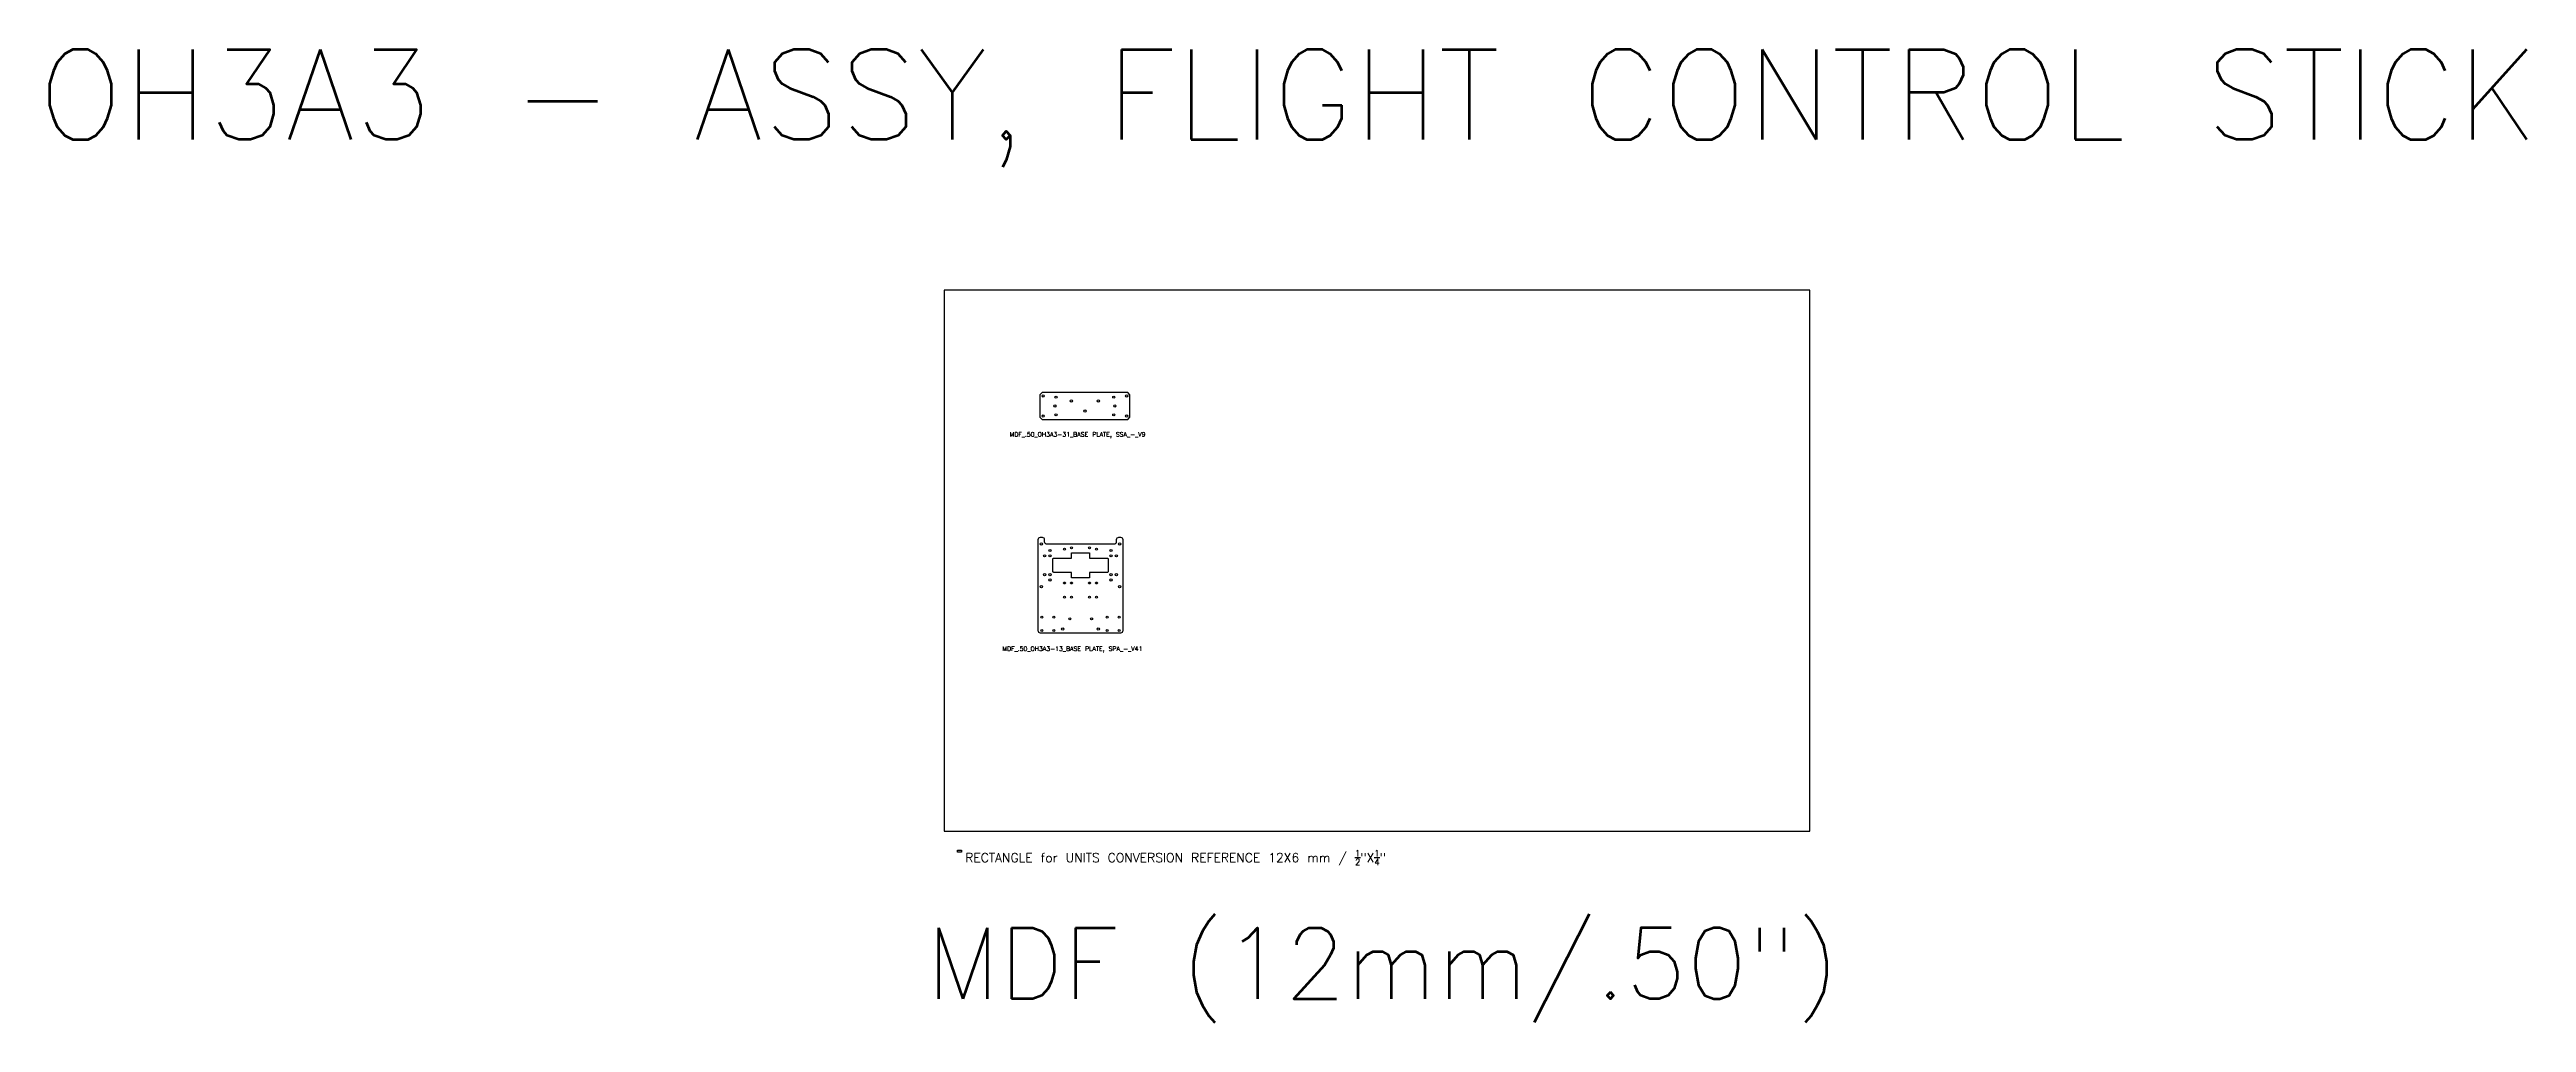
# Model space of a CAD drawing. Header units: millimetres. Extents: x 2758 to 41047, y 670 to 17125.
# Drawn here: x 27696 to 34673, y 691 to 3432 of the extents above; entities that cross this region are included whole.
import ezdxf

# ---------------------------------------------------------------- set-up
doc = ezdxf.new("R2010")
doc.units = ezdxf.units.MM
doc.styles.get("Standard").update_dxf_attribs({"font": 'txt.shx'})

msp = doc.modelspace()

# ---------------------------------------------------------------- texts
at = {"color": 0}
msp.add_text('OH3A3 - ASSY, FLIGHT CONTROL STICK', height=254, dxfattribs=at).set_placement((27662.9, 3178.5))
for s, height, p in [('MDF_.50_OH3A3-31_BASE PLATE, SSA_-_V9', 12.7, (30400.2, 2341.7)), ('MDF_.50_OH3A3-13_BASE PLATE, SPA_-_V41', 12.7, (30379.9, 1737.8)), ('MDF (12mm/.50")', 200, (30165.7, 757.7))]:
    msp.add_text(s, height=height).set_placement(p)
at = {"insert": (30275.4, 1176.9), "char_height": 25.4, "attachment_point": 1}
msp.add_mtext_dynamic_manual_height_columns('\\A1;RECTANGLE for UNITS CONVERSION REFERENCE 12X6 mm / {\\H0.7x;\\S1/2;}"X{\\H0.7x;\\S1/4;\\H1.42857x;"}', width=35031.822, gutter_width=0, heights=[15.2], dxfattribs=at)

# ---------------------------------------------------------------- linework, layer by layer
at = {"color": 0, "linetype": 'ByBlock', "lineweight": -2}
msp.add_lwpolyline([(32654.2, 1230.4), (32654.2, 2754.4), (30215.8, 2754.4), (30215.8, 1230.4)], close=True, dxfattribs=at)
for points in [[(30739.2, 2396.3), (30739.2, 2459.8), (30732.8, 2466.2), (30491.5, 2466.2), (30485.2, 2459.8), (30485.2, 2396.3), (30491.5, 2390), (30732.8, 2390)], [(30253, 1176.5), (30265, 1176.5), (30265, 1170.5), (30253, 1170.5)]]:
    msp.add_lwpolyline(points, close=True)
for points in [[(30713.5, 1789.3, 0.414214), (30719.9, 1795.7), (30719.9, 2051.2, 0.414214), (30713.5, 2057.5), (30707.2, 2057.5, 0.414214), (30700.8, 2051.2), (30700.8, 2044.8, -0.414214), (30694.5, 2038.5), (30505.3, 2038.5, -0.414214), (30498.9, 2044.8), (30498.9, 2051.2, 0.414214), (30492.6, 2057.5), (30486.2, 2057.5, 0.414214), (30479.9, 2051.2), (30479.9, 1795.7, 0.414214), (30486.2, 1789.3)], [(30574.9, 1999.3), (30574.9, 2014.3), (30624.9, 2014.3), (30624.9, 1999.3), (30675.8, 1999.3, -0.414214), (30677.4, 1997.7), (30677.4, 1960.9, -0.414214), (30675.8, 1959.3), (30624.9, 1959.3), (30624.9, 1944.3), (30574.9, 1944.3), (30574.9, 1959.3), (30524, 1959.3, -0.414214), (30522.4, 1960.9), (30522.4, 1997.7, -0.414214), (30524, 1999.3)]]:
    msp.add_lwpolyline(points, format="xyb", close=True)
for centre, radius in [((30494.7, 2456.6), 3.26), ((30530.9, 2453.1), 2.9), ((30574.1, 2442.4), 3.26), ((30650.3, 2442.4), 3.26), ((30693.4, 2453.1), 2.9), ((30729.6, 2456.6), 3.26), ((30494.7, 2399.5), 3.26), ((30527.9, 2428.1), 2.9), ((30530.9, 2403.1), 2.9), ((30612.2, 2413.8), 3.26), ((30693.4, 2403.1), 2.9), ((30696.4, 2428.1), 2.9), ((30729.6, 2399.5), 3.26), ((30489.9, 2039.3), 3.3), ((30513.9, 2020.8), 3.2), ((30554.9, 2024.3), 2.75), ((30574.9, 2028), 2.75), ((30624.9, 2028), 2.75), ((30644.9, 2024.3), 2.75), ((30685.9, 2020.8), 3.2), ((30709.9, 2039.3), 3.3), ((30498.9, 2005.8), 3.2), ((30498.9, 1952.8), 3.2), ((30513.9, 2005.8), 3.2), ((30513.9, 1952.8), 3.2), ((30685.9, 2005.8), 3.2), ((30685.9, 1952.8), 3.2), ((30700.9, 2005.8), 3.2), ((30700.9, 1952.8), 3.2), ((30489.9, 1919.3), 3.3), ((30513.9, 1937.8), 3.2), ((30554.9, 1929.3), 2.75), ((30554.9, 1889.3), 2.75), ((30574.9, 1929.3), 2.75), ((30574.9, 1889.3), 2.75), ((30624.9, 1929.3), 2.75), ((30624.9, 1889.3), 2.75), ((30644.9, 1929.3), 2.75), ((30644.9, 1889.3), 2.75), ((30685.9, 1937.8), 3.2), ((30709.9, 1919.3), 3.3), ((30490.7, 1833.3), 2.75), ((30524.7, 1833.3), 2.75), ((30569.6, 1828.1), 2.9), ((30631.2, 1828.1), 2.9), ((30675.1, 1833.3), 2.75), ((30709.1, 1833.3), 2.75), ((30490.7, 1795.3), 2.75), ((30524.7, 1795.3), 2.75), ((30549.9, 1799.3), 3.3), ((30649.9, 1799.3), 3.3), ((30675.1, 1795.3), 2.75), ((30709.1, 1795.3), 2.75)]:
    msp.add_circle(centre, radius)

msp.set_redraw_order([(e.dxf.handle, doc.entitydb.next_handle()) for e in msp.query("TEXT MTEXT ATTDEF DIMENSION ARC_DIMENSION")])  # texts and dimensions are drawn at this point

doc.saveas('drawing.dxf')
